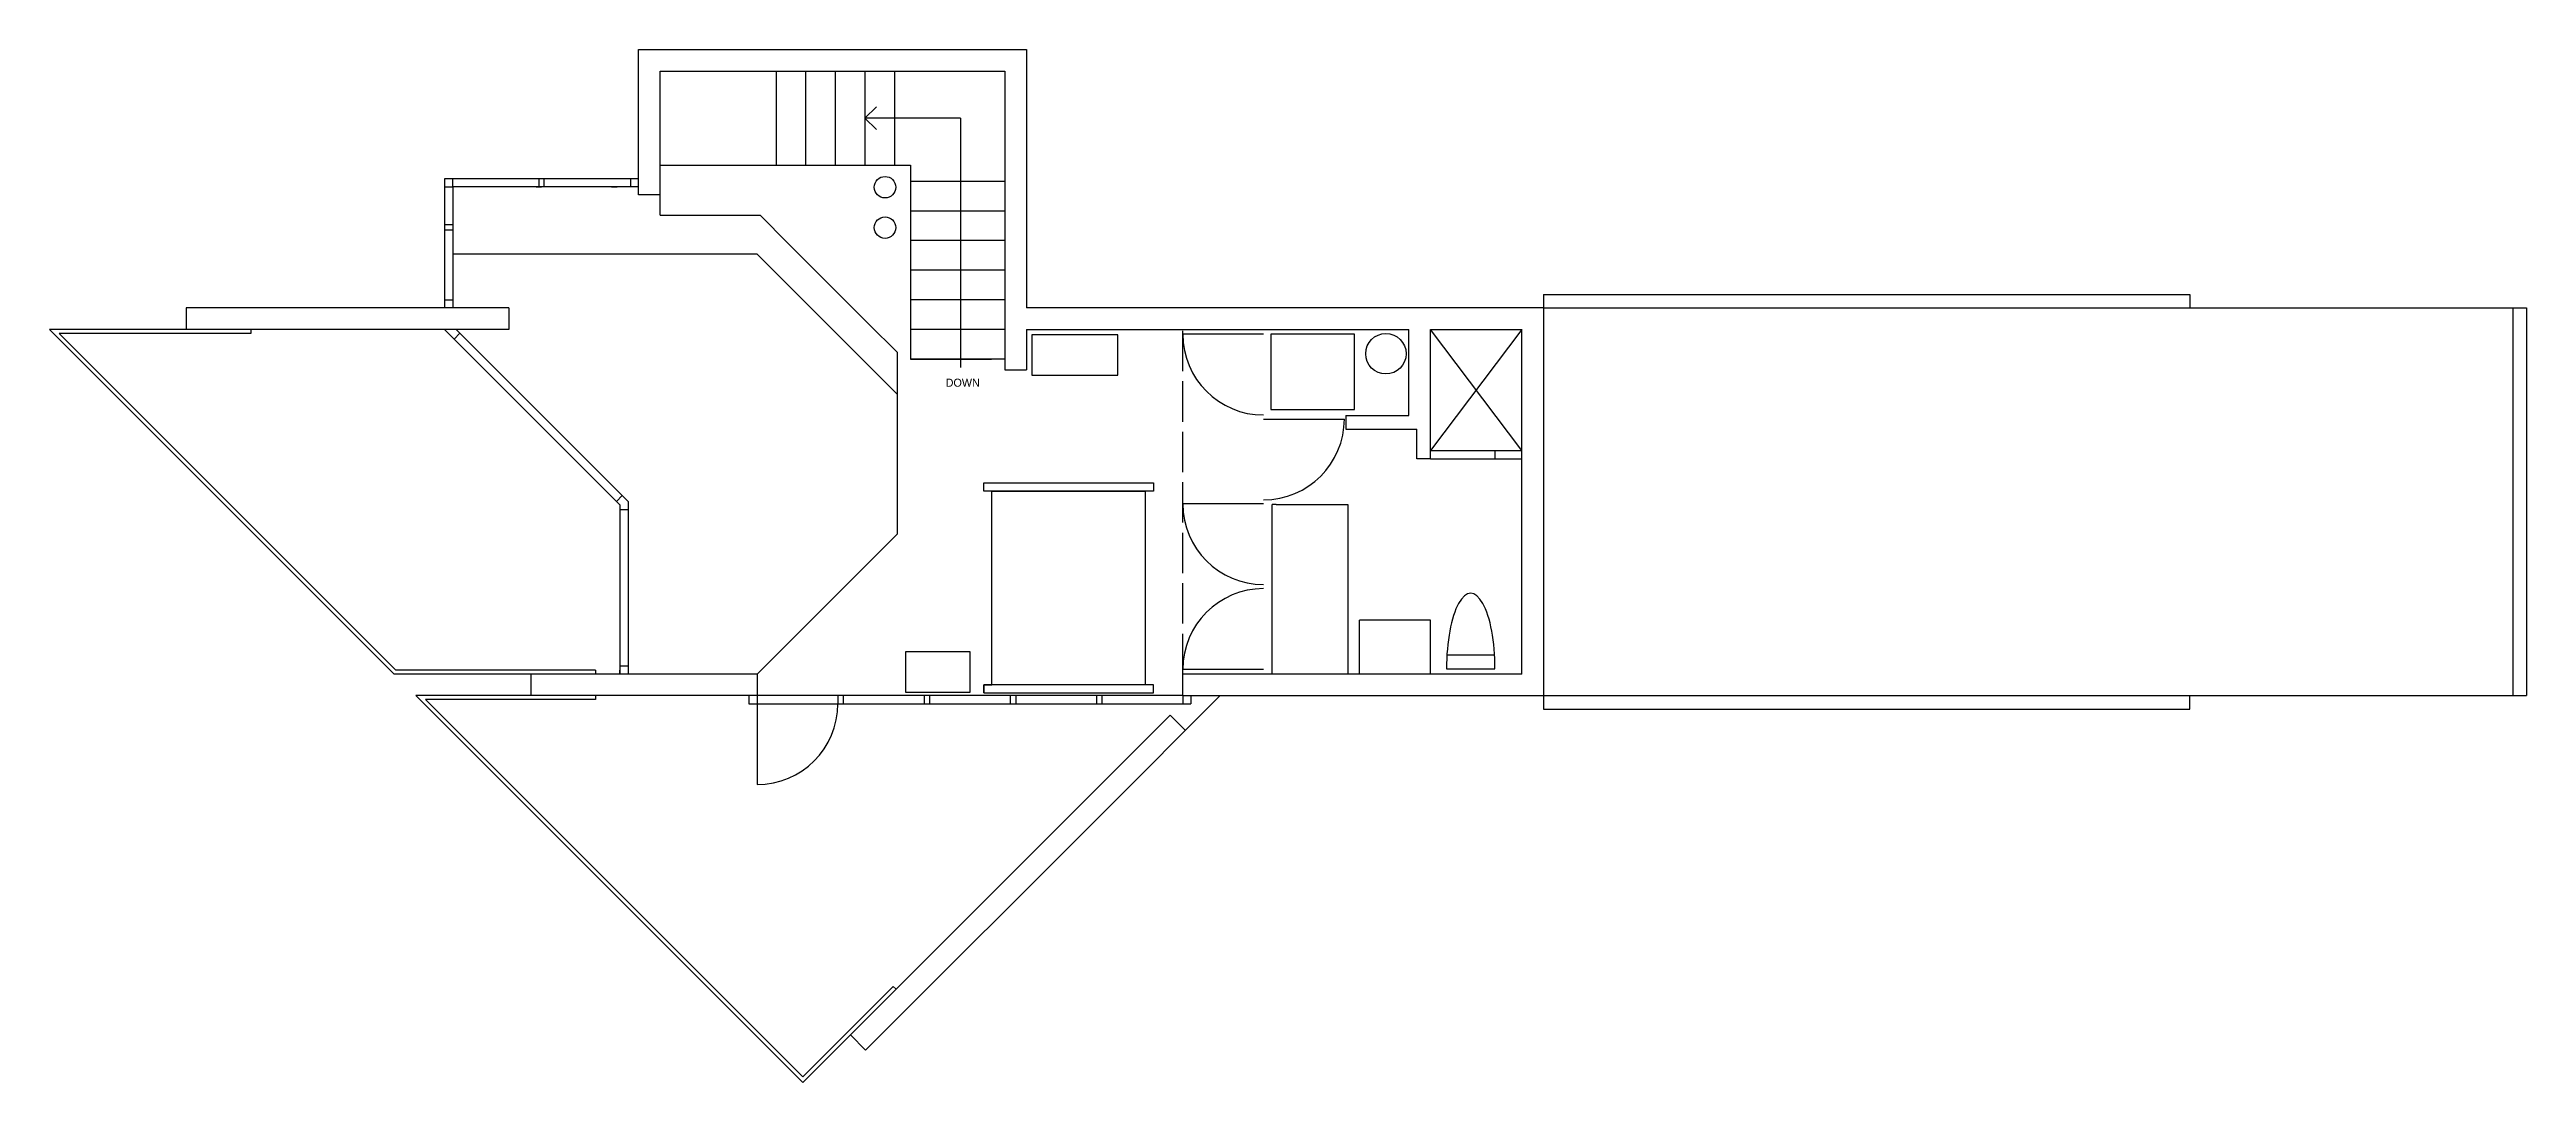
# Model space of a CAD drawing. Header units: inches. Extents: x -3589 to 7564, y 1292 to 4546.
# Drawn here: x -963 to -43, y 2810 to 3194 of the extents above; entities that cross this region are included whole.
import ezdxf

# ---------------------------------------------------------------- set-up
doc = ezdxf.new("R2010")
doc.units = ezdxf.units.IN
doc.header["$LTSCALE"] = 1.25
doc.header["$MEASUREMENT"] = 0
doc.linetypes.add('ACAD_ISO02W100', pattern=[15, 12, -3])
for name, color, linetype in [('A-doors', 254, 'Continuous'), ('A-fixtures', 140, 'Continuous'), ('A-furniture', 33, 'Continuous'), ('A-glazing', 252, 'Continuous'), ('A-millwork', 252, 'Continuous'), ('A-roof', 253, 'Continuous'), ('A-soffit', 251, 'ACAD_ISO02W100'), ('A-stairs', 252, 'Continuous'), ('A-text', 254, 'Continuous'), ('A-walls', 7, 'Continuous')]:
    doc.layers.add(name, color=color, linetype=linetype)

msp = doc.modelspace()

# ---------------------------------------------------------------- texts
at = {"layer": 'A-text'}
msp.add_text('DOWN', height=3, dxfattribs=at).set_placement((-629.98, 3068.83))

# ---------------------------------------------------------------- linework, layer by layer
at = {"layer": 'A-doors'}
for p, q in [((-481.37, 3058.09), (-481.37, 3053.09)), ((-700, 2951.09), (-700, 2921.09))]:
    msp.add_line(p, q, dxfattribs=at)
msp.add_arc((-700, 2951.09), 30, 270, 0, dxfattribs=at)
at = {"layer": 'A-fixtures'}
for p, q in [((-416, 3045.09), (-450, 3090.09)), ((-416, 3090.09), (-450, 3045.09)), ((-450, 3045.09), (-416, 3045.09)), ((-426, 3045.09), (-426, 3042.09)), ((-450, 3042.09), (-416, 3042.09)), ((-444, 2964.09), (-426, 2964.09)), ((-444, 2964.09), (-426, 2964.09)), ((-426.14, 2969.09), (-443.86, 2969.09))]:
    msp.add_line(p, q, dxfattribs=at)
msp.add_lwpolyline([(-509.19, 3088.41), (-509.19, 3060.41), (-478.19, 3060.41), (-478.19, 3088.41), (-509.19, 3088.41)], dxfattribs=at)
msp.add_circle((-466.5, 3081.09), 7.5, dxfattribs=at)
msp.add_ellipse((-435, 2964.09), major_axis=(0, -28), ratio=0.321429, start_param=1.570796, end_param=4.712389, dxfattribs=at)
at = {"layer": 'A-furniture'}
for points in [[(-598, 3088.09), (-598, 3073.09), (-566, 3073.09), (-566, 3088.09), (-598, 3088.09)], [(-615.84, 2955.08), (-552.84, 2955.08), (-552.84, 2958.08), (-615.84, 2958.08), (-615.84, 2955.08), (-615.84, 2958.08), (-612.84, 2958.08), (-612.84, 3030.08), (-615.84, 3030.08), (-615.84, 3030.08), (-615.84, 3033.08), (-552.84, 3033.08), (-552.84, 3030.08), (-555.84, 3030.08), (-612.84, 3030.08), (-555.84, 3030.08), (-555.84, 2958.08)], [(-644.83, 2955.39), (-620.83, 2955.39), (-620.83, 2970.39), (-644.83, 2970.39), (-644.83, 2955.39)]]:
    msp.add_lwpolyline(points, dxfattribs=at)
at = {"layer": 'A-glazing'}
for p, q in [((-744, 3146.09), (-816, 3146.09)), ((-816, 3146.09), (-816, 3143.09)), ((-813, 3143.09), (-813, 3146.09)), ((-781, 3146.09), (-781, 3143.09)), ((-779, 3143.09), (-779, 3146.09)), ((-752, 3146.09), (-754, 3146.09)), ((-747, 3146.09), (-747, 3143.09)), ((-816, 3143.09), (-816, 3098.09)), ((-816, 3143.09), (-813, 3143.09)), ((-744, 3143.09), (-813, 3143.09)), ((-813, 3143.09), (-813, 3098.09)), ((-782, 3143.09), (-780, 3143.09)), ((-779, 3143.09), (-781, 3143.09)), ((-754, 3143.09), (-752, 3143.09)), ((-816, 3129.09), (-813, 3129.09)), ((-816, 3127.09), (-813, 3127.09)), ((-816, 3101.09), (-813, 3101.09)), ((-750.91, 3025), (-816, 3090.09)), ((-810.34, 3088.68), (-812.46, 3086.56)), ((-747.91, 3026.24), (-811.76, 3090.09)), ((-643, 3079.09), (-613, 3079.09)), ((-750.04, 3028.37), (-752.16, 3026.25)), ((-747.91, 3026.24), (-747.91, 3023.09)), ((-750.91, 3025), (-750.91, 3023.09)), ((-750.91, 3023.09), (-750.91, 2962.09)), ((-747.91, 3023.09), (-750.91, 3023.09)), ((-747.91, 3023.09), (-747.91, 2962.09)), ((-747.91, 2965.09), (-750.91, 2965.09)), ((-703, 2954.09), (-703, 2951.09)), ((-700, 2954.09), (-700, 2951.09)), ((-670, 2954.09), (-670, 2951.09)), ((-668, 2954.09), (-668, 2951.09)), ((-637.98, 2953.97), (-637.98, 2950.97)), ((-635.98, 2954.09), (-635.98, 2951.09)), ((-605.97, 2954.09), (-605.97, 2951.09)), ((-603.97, 2954.09), (-603.97, 2951.09)), ((-573.95, 2954.09), (-573.95, 2951.09)), ((-571.95, 2954.09), (-571.95, 2951.09)), ((-541.94, 2954.09), (-541.94, 2951.09)), ((-538.94, 2954.09), (-538.94, 2951.09)), ((-703, 2951.09), (-538.94, 2951.09)), ((-700, 2952.09), (-700, 2951.09))]:
    msp.add_line(p, q, dxfattribs=at)
at = {"layer": 'A-millwork'}
for p, q in [((-834.72, 2962.09), (-962.72, 3090.09)), ((-912, 3090.09), (-962.72, 3090.09)), ((-888, 3090.09), (-888, 3088.59)), ((-511.94, 3088.34), (-541.94, 3088.34)), ((-511.94, 3056.84), (-481.94, 3056.84)), ((-511.94, 3025.34), (-541.94, 3025.34)), ((-508.69, 2962.09), (-508.69, 3025.09)), ((-507.19, 3025.09), (-508.69, 3025.09)), ((-507.19, 3025.09), (-480.69, 3025.09)), ((-480.69, 3025.09), (-480.69, 2962.09)), ((-450, 2982.09), (-476.37, 2982.09)), ((-476.37, 2962.09), (-476.37, 2982.09)), ((-450, 2962.09), (-450, 2982.09)), ((-784, 2962.09), (-834.72, 2962.09)), ((-760, 2963.59), (-760, 2962.09)), ((-750.91, 2962.09), (-750.91, 2963.59)), ((-511.94, 2963.84), (-541.94, 2963.84)), ((-760, 2952.59), (-823.09, 2952.59)), ((-683.01, 2812.51), (-823.09, 2952.59)), ((-760, 2954.09), (-760, 2952.59)), ((-541.94, 2954.09), (-700, 2954.09)), ((-649.45, 2846.07), (-683.01, 2812.51)), ((-649.45, 2846.07), (-648.39, 2845.01))]:
    msp.add_line(p, q, dxfattribs=at)
at = {"layer": 'A-millwork', "color": 251}
for p, q in [((-834.09, 2963.59), (-959.09, 3088.59)), ((-888, 3088.59), (-959.09, 3088.59)), ((-760, 2963.59), (-834.09, 2963.59))]:
    msp.add_line(p, q, dxfattribs=at)
at = {"layer": 'A-millwork', "color": 253}
msp.add_line((-784, 2954.09), (-826.72, 2954.09), dxfattribs=at)
at = {"layer": 'A-millwork', "color": 254}
for p, q in [((-683.01, 2810.39), (-826.72, 2954.09)), ((-665.36, 2828.04), (-683.01, 2810.39))]:
    msp.add_line(p, q, dxfattribs=at)
at = {"layer": 'A-millwork'}
for centre, start, end in [((-511.94, 3088.34), 180, 270), ((-511.94, 3056.84), 270, 0), ((-511.94, 3025.34), 180, 270), ((-511.94, 2963.84), 90, 180)]:
    msp.add_arc(centre, 30, start, end, dxfattribs=at)
at = {"layer": 'A-roof'}
for p, q in [((-408, 3103.09), (-168, 3103.09)), ((-408, 3103.09), (-408, 3098.09)), ((-168, 3103.09), (-168, 3098.09)), ((-408, 3098.09), (-48, 3098.09)), ((-48, 3098.09), (-48, 2954.09)), ((-48, 3098.09), (-43, 3098.09)), ((-43, 3098.09), (-43, 2954.09)), ((-408, 2954.09), (-48, 2954.09)), ((-408, 2954.09), (-408, 2949.09)), ((-168, 2949.09), (-168, 2954.09)), ((-48, 2954.09), (-43, 2954.09)), ((-408, 2949.09), (-168, 2949.09))]:
    msp.add_line(p, q, dxfattribs=at)
at = {"layer": 'A-soffit'}
for p, q in [((-541.94, 2962.09), (-541.94, 3090.09)), ((-784, 2954.09), (-826.72, 2954.09))]:
    msp.add_line(p, q, dxfattribs=at)
at = {"layer": 'A-stairs'}
for p, q in [((-692.96, 3186.09), (-692.96, 3151.09)), ((-681.96, 3186.09), (-681.96, 3151.09)), ((-670.96, 3186.09), (-670.96, 3151.09)), ((-659.96, 3186.09), (-659.96, 3151.09)), ((-648.96, 3186.09), (-648.96, 3151.09)), ((-608, 3145.09), (-643, 3145.09)), ((-608, 3134.09), (-643, 3134.09)), ((-700, 3118.09), (-813, 3118.09)), ((-648, 3066.09), (-700, 3118.09)), ((-608, 3123.09), (-643, 3123.09)), ((-608, 3112.09), (-643, 3112.09)), ((-608, 3101.09), (-643, 3101.09)), ((-608, 3090.09), (-643, 3090.09)), ((-608, 3079.09), (-643, 3079.09))]:
    msp.add_line(p, q, dxfattribs=at)
at = {"layer": 'A-text'}
for p, q in [((-659.96, 3168.59), (-655.71, 3172.83)), ((-659.96, 3168.59), (-655.71, 3164.35)), ((-624.46, 3168.59), (-659.96, 3168.59)), ((-624.46, 3168.59), (-624.46, 3075.96))]:
    msp.add_line(p, q, dxfattribs=at)
at = {"layer": 'A-walls'}
for p, q in [((-744, 3194.09), (-600, 3194.09)), ((-744, 3140.09), (-744, 3194.09)), ((-600, 3194.09), (-600, 3098.09)), ((-736, 3186.09), (-608, 3186.09)), ((-736, 3132.56), (-736, 3186.09)), ((-608, 3186.09), (-608, 3075.09)), ((-736, 3151.09), (-643, 3151.09)), ((-643, 3151.09), (-643, 3079.09)), ((-736, 3140.09), (-744, 3140.09)), ((-736, 3132.56), (-698.91, 3132.56)), ((-688.44, 3122.09), (-698.91, 3132.56)), ((-688.44, 3122.09), (-658.47, 3092.12)), ((-792.19, 3098.09), (-912, 3098.09)), ((-912, 3098.09), (-912, 3090.09)), ((-792.19, 3098.09), (-792.19, 3090.09)), ((-648, 3081.65), (-658.47, 3092.12)), ((-408, 3098.09), (-600, 3098.09)), ((-408, 3098.09), (-408, 2954.09)), ((-792.19, 3090.09), (-912, 3090.09)), ((-648, 3081.65), (-648, 3014.09)), ((-600, 3090.09), (-458, 3090.09)), ((-600, 3090.09), (-600, 3075.09)), ((-458, 3058.09), (-458, 3090.09)), ((-450, 3042.09), (-450, 3090.09)), ((-450, 3090.09), (-416, 3090.09)), ((-416, 2962.09), (-416, 3090.09)), ((-608, 3075.09), (-600, 3075.09)), ((-481.37, 3058.09), (-458, 3058.09)), ((-481.37, 3053.09), (-455, 3053.09)), ((-455, 3042.09), (-455, 3053.09)), ((-450, 3042.09), (-455, 3042.09)), ((-648, 3014.09), (-700, 2962.09)), ((-700, 2962.09), (-784, 2962.09)), ((-784, 2962.09), (-784, 2954.09)), ((-700, 2962.09), (-700, 2954.09)), ((-416, 2962.09), (-541.94, 2962.09)), ((-541.94, 2954.09), (-541.94, 2962.09)), ((-700, 2954.09), (-784, 2954.09)), ((-528, 2954.09), (-570.43, 2911.66)), ((-541.94, 2954.09), (-408, 2954.09)), ((-576.08, 2917.32), (-546.57, 2946.83)), ((-540.91, 2941.18), (-546.57, 2946.83)), ((-665.36, 2828.04), (-576.08, 2917.32)), ((-570.43, 2911.66), (-659.71, 2822.38)), ((-659.71, 2822.38), (-665.36, 2828.04))]:
    msp.add_line(p, q, dxfattribs=at)
for centre in [(-652.48, 3142.94), (-652.48, 3127.94)]:
    msp.add_circle(centre, 4, dxfattribs=at)

msp.set_redraw_order([(e.dxf.handle, doc.entitydb.next_handle()) for e in msp.query("TEXT MTEXT ATTDEF DIMENSION ARC_DIMENSION")])  # texts and dimensions are drawn at this point

doc.saveas('drawing.dxf')
